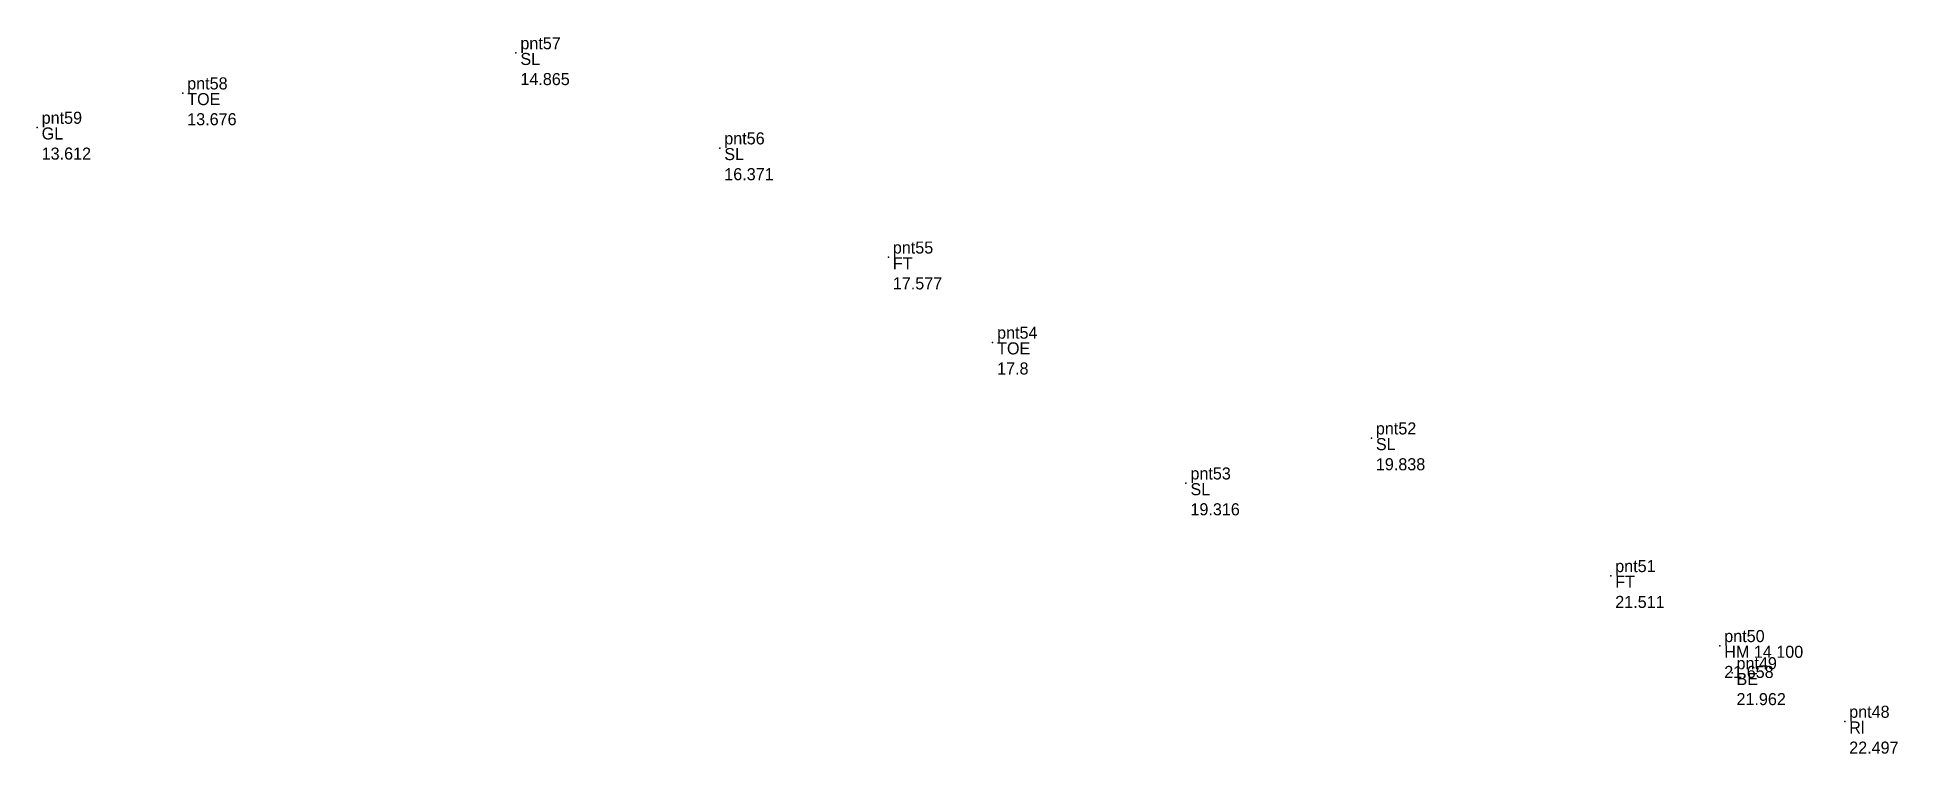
# Model space of a CAD drawing. Header units: metres. Extents: x 169978 to 830021, y 964681 to 1014880.
# Drawn here: x 181028.64 to 181051.77, y 984381.92 to 984390.82 of the extents above; entities that cross this region are included whole.
import ezdxf

# ---------------------------------------------------------------- set-up
doc = ezdxf.new("R2010")
doc.units = ezdxf.units.M

msp = doc.modelspace()

# ---------------------------------------------------------------- texts
at = {"layer": 'TN TO MDU CS L.H.S CH 10-800 TO 14-600_Code', "char_height": 0.15, "attachment_point": 1}
for s, insert, width in [(' SL', (181034.591, 984390.626, 14.865), 0.45), (' TOE', (181030.45, 984390.127, 13.676), 0.6), (' GL', (181028.641, 984389.7, 13.612), 0.45), (' SL', (181037.125, 984389.444, 16.371), 0.45), (' FT', (181039.22, 984388.087, 17.577), 0.45), (' TOE', (181040.516, 984387.029, 17.8), 0.6), (' SL', (181045.224, 984385.839, 19.838), 0.45), (' SL', (181042.919, 984385.279, 19.316), 0.45), (' FT', (181048.199, 984384.128, 21.511), 0.45), (' HM 14 100', (181049.554, 984383.258, 21.658), 1.5), (' BE', (181049.706, 984382.92, 21.962), 0.45), (' Rl', (181051.107, 984382.317, 22.497), 0.45)]:
    msp.add_mtext(s, dxfattribs=dict(at, insert=insert, width=width))
at = {"layer": 'TN TO MDU CS L.H.S CH 10-800 TO 14-600_Height', "char_height": 0.15, "attachment_point": 1}
for s, insert, width in [('\\P 14.865', (181034.591, 984390.626, 14.865), 1.08), ('\\P 13.676', (181030.45, 984390.127, 13.676), 1.08), ('\\P 13.612', (181028.641, 984389.7, 13.612), 1.08), ('\\P 16.371', (181037.125, 984389.444, 16.371), 1.08), ('\\P 17.577', (181039.22, 984388.087, 17.577), 1.08), ('\\P 17.8', (181040.516, 984387.029, 17.8), 0.84), ('\\P 19.838', (181045.224, 984385.839, 19.838), 1.08), ('\\P 19.316', (181042.919, 984385.279, 19.316), 1.08), ('\\P 21.511', (181048.199, 984384.128, 21.511), 1.08), ('\\P 21.658', (181049.554, 984383.258, 21.658), 1.08), ('\\P 21.962', (181049.706, 984382.92, 21.962), 1.08), ('\\P 22.497', (181051.107, 984382.317, 22.497), 1.08)]:
    msp.add_mtext(s, dxfattribs=dict(at, insert=insert, width=width))
at = {"layer": 'TN TO MDU CS L.H.S CH 10-800 TO 14-600_Name', "char_height": 0.15, "width": 0.9, "attachment_point": 7}
for s, insert in [(' pnt57', (181034.591, 984390.626, 14.865)), (' pnt58', (181030.45, 984390.127, 13.676)), (' pnt59', (181028.641, 984389.7, 13.612)), (' pnt56', (181037.125, 984389.444, 16.371)), (' pnt55', (181039.22, 984388.087, 17.577)), (' pnt54', (181040.516, 984387.029, 17.8)), (' pnt52', (181045.224, 984385.839, 19.838)), (' pnt53', (181042.919, 984385.279, 19.316)), (' pnt51', (181048.199, 984384.128, 21.511)), (' pnt50', (181049.554, 984383.258, 21.658)), (' pnt49', (181049.706, 984382.92, 21.962)), (' pnt48', (181051.107, 984382.317, 22.497))]:
    msp.add_mtext(s, dxfattribs=dict(at, insert=insert))

# ---------------------------------------------------------------- linework, layer by layer
at = {"layer": 'TN TO MDU CS L.H.S CH 10-800 TO 14-600_Survey'}
for p in [(181034.591, 984390.626, 14.865), (181030.45, 984390.127, 13.676), (181028.641, 984389.7, 13.612), (181037.125, 984389.444, 16.371), (181039.22, 984388.087, 17.577), (181040.516, 984387.029, 17.8), (181045.224, 984385.839, 19.838), (181042.919, 984385.279, 19.316), (181048.199, 984384.128, 21.511), (181049.554, 984383.258, 21.658), (181049.706, 984382.92, 21.962), (181051.107, 984382.317, 22.497)]:
    msp.add_point(p, dxfattribs=at)

msp.set_redraw_order([(e.dxf.handle, doc.entitydb.next_handle()) for e in msp.query("TEXT MTEXT ATTDEF DIMENSION ARC_DIMENSION")])  # texts and dimensions are drawn at this point

doc.saveas('drawing.dxf')
